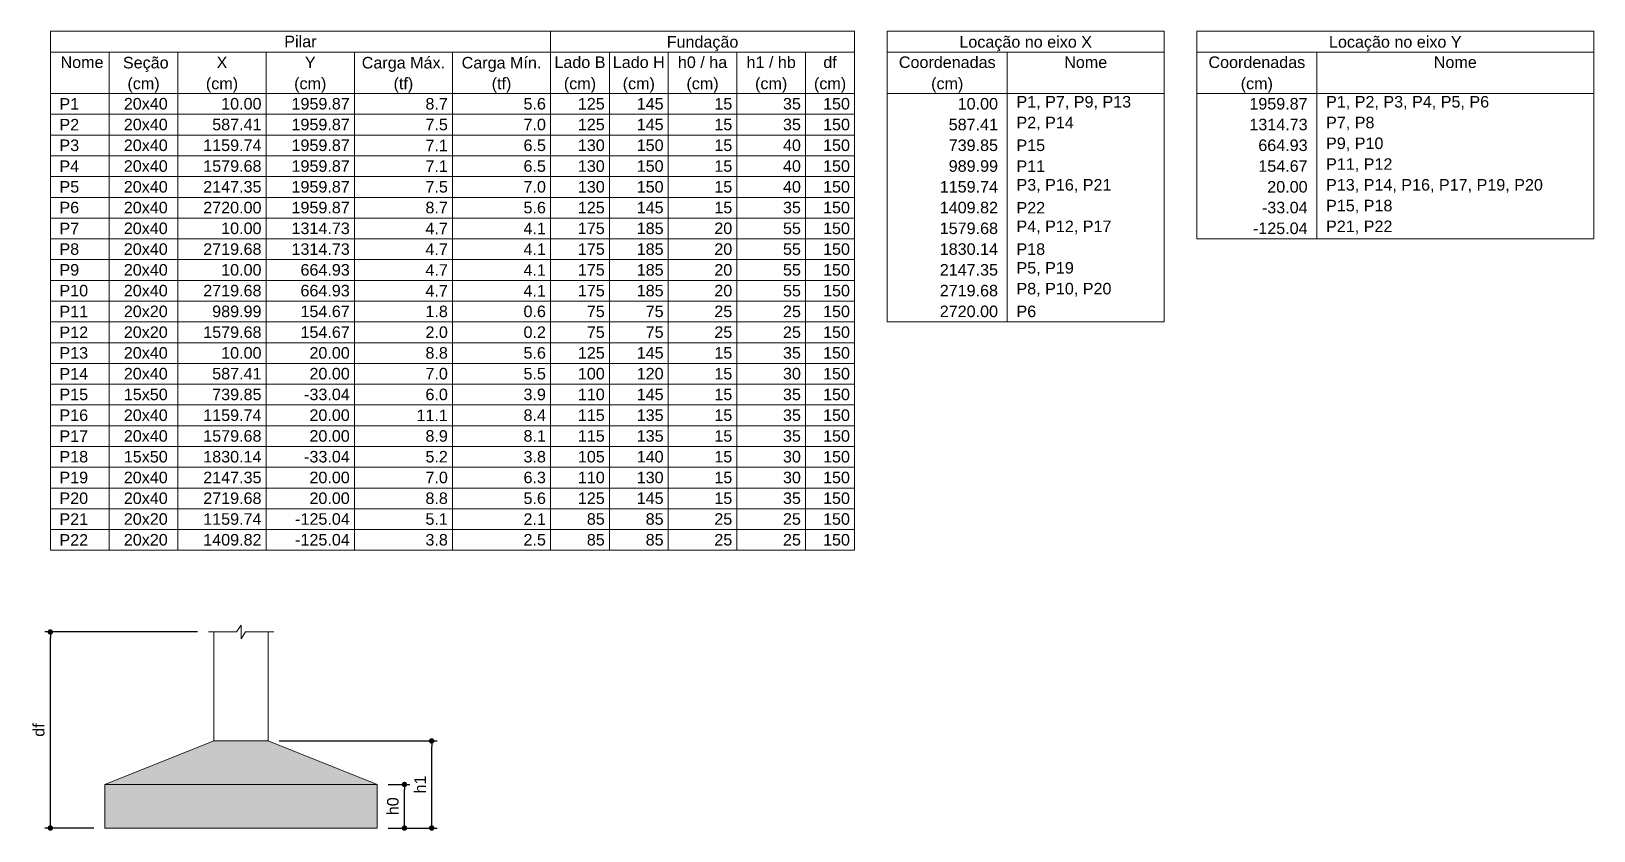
# Model space of a CAD drawing. Header units: millimetres. Extents: x 180 to 11148, y -1598 to 1045.
# Drawn here: x 386.53 to 415.22, y 33.27 to 47.95 of the extents above; entities that cross this region are included whole.
import ezdxf

# ---------------------------------------------------------------- set-up
doc = ezdxf.new("R2010")
doc.units = ezdxf.units.MM
doc.header["$MEASUREMENT"] = 0
for name, color, linetype, lineweight in [('LC-Cotas', 7, 'Continuous', 5), ('LC-Hachuras das sapatas', 43, 'Continuous', 5), ('LC-Seção das fundações', 7, 'Continuous', 5), ('LC-Tabelas', 1, 'Continuous', 20), ('LC-Textos das tabelas', 5, 'Continuous', 5)]:
    doc.layers.add(name, color=color, linetype=linetype, lineweight=lineweight)
doc.styles.add('Arial', font='arial.ttf')
doc.dimstyles.new('UM_1.000000', dxfattribs={"dimtxt": 0.18, "dimasz": 0.1, "dimexe": 0.1, "dimexo": 0.2, "dimgap": 0, "dimtad": 1, "dimtih": 1, "dimtoh": 1, "dimdec": 1, "dimzin": 0, "dimdsep": 46, "dimtxsty": 'Standard', "dimcen": 0.09, "dimdle": 0.1, "dimadec": 1, "dimazin": 2, "dimtfac": 1, "dimtdec": 4, "dimtofl": 0, "dimtmove": 0, "dimatfit": 3, "dimfxl": 1, "dimtolj": 1, "dimarcsym": 0})

msp = doc.modelspace()

# ---------------------------------------------------------------- texts
at = {"layer": 'LC-Textos das tabelas', "linetype": 'Continuous', "char_height": 0.2118, "line_spacing_factor": 0.798, "style": 'Arial'}
for s, insert, width, attachment_point in [('Pilar', (391.4758, 47.6558), 1.186844, 8), ('Fundação', (398.8568, 47.5858), 2.638751, 8), ('Locação no eixo X', (404.7888, 47.5858), 4.922862, 8), ('Locação no eixo Y', (411.5738, 47.5858), 4.928705, 8), (' Nome ', (387.4252, 47.2745), 1.912219, 8), (' Seção ', (388.5958, 47.2048), 2.011871, 8), ('X', (390.0356, 47.2745), 0.395711, 8), ('Y', (391.6559, 47.2745), 0.395711, 8), ('Carga Máx.', (393.3658, 47.2048), 3.066328, 8), ('Carga Mín.', (395.1668, 47.2048), 2.934521, 8), ('Lado B', (396.6067, 47.2745), 1.880353, 8), ('Lado H', (397.6869, 47.2745), 1.913088, 8), ('h0 / ha', (398.8571, 47.2745), 1.814305, 8), ('h1 / hb', (400.1173, 47.2745), 1.814305, 8), ('df', (401.1975, 47.2745), 0.494784, 8), ('Coordenadas', (403.3489, 47.2745), 3.596465, 8), ('Nome', (405.8905, 47.2745), 1.598104, 8), ('Coordenadas', (409.0321, 47.2745), 3.596465, 8), ('Nome', (412.6751, 47.2745), 1.598104, 8), ('(cm)', (388.5958, 46.8238), 1.185975, 8), ('(cm)', (390.0358, 46.8238), 1.185975, 8), ('(cm)', (391.6558, 46.8238), 1.185975, 8), ('(tf)', (393.3658, 46.8238), 0.724795, 8), ('(tf)', (395.1668, 46.8238), 0.724795, 8), ('(cm)', (396.6068, 46.8238), 1.185975, 8), ('(cm)', (397.6868, 46.8238), 1.185975, 8), ('(cm)', (398.8568, 46.8238), 1.185975, 8), ('(cm)', (400.1168, 46.8238), 1.185975, 8), ('(cm)', (401.1978, 46.8238), 1.185975, 8), ('(cm)', (403.3488, 46.8238), 1.197848, 8), ('(cm)', (409.0318, 46.8238), 1.197848, 8), ('P1, P7, P9, P13', (404.6197, 46.512), 4.265507, 7), ('P1, P2, P3, P4, P5, P6', (410.3029, 46.512), 6.0652, 7), (' P1 ', (386.9698, 46.512), 1.055327, 7), (' 20x40 ', (388.5954, 46.512), 1.946112, 8), (' 10.00 ', (390.761, 46.512), 1.814305, 9), (' 1959.87 ', (392.3813, 46.512), 2.47421, 9), (' 8.7 ', (394.1816, 46.512), 1.154399, 9), (' 5.6 ', (395.9819, 46.512), 1.154399, 9), (' 125 ', (397.0621, 46.512), 1.319521, 9), (' 145 ', (398.1422, 46.512), 1.319521, 9), (' 15 ', (399.4025, 46.512), 0.989568, 9), (' 35 ', (400.6627, 46.512), 0.989568, 9), (' 150 ', (401.5628, 46.512), 1.319521, 9), ('10.00', (404.2808, 46.512), 1.498771, 9), ('1959.87', (409.964, 46.512), 2.164891, 9), (' P2 ', (386.9698, 46.1308), 1.055327, 7), (' 20x40 ', (388.5954, 46.1308), 1.946112, 8), (' 587.41 ', (390.761, 46.1308), 2.144257, 9), (' 1959.87 ', (392.3813, 46.1308), 2.47421, 9), (' 7.5 ', (394.1816, 46.1308), 1.154399, 9), (' 7.0 ', (395.9819, 46.1308), 1.154399, 9), (' 125 ', (397.0621, 46.1308), 1.319521, 9), (' 145 ', (398.1422, 46.1308), 1.319521, 9), (' 15 ', (399.4025, 46.1308), 0.989568, 9), (' 35 ', (400.6627, 46.1308), 0.989568, 9), (' 150 ', (401.5628, 46.1308), 1.319521, 9), ('587.41', (404.2808, 46.1308), 1.831831, 9), ('P2, P14', (404.6197, 46.1308), 2.132753, 7), ('1314.73', (409.964, 46.1308), 2.164891, 9), ('P7, P8', (410.3029, 46.1308), 1.799693, 7), (' P3 ', (386.9698, 45.7496), 1.055327, 7), (' 20x40 ', (388.5954, 45.7496), 1.946112, 8), (' 1159.74 ', (390.761, 45.7496), 2.47421, 9), (' 1959.87 ', (392.3813, 45.7496), 2.47421, 9), (' 7.1 ', (394.1816, 45.7496), 1.154399, 9), (' 6.5 ', (395.9819, 45.7496), 1.154399, 9), (' 130 ', (397.0621, 45.7496), 1.319521, 9), (' 150 ', (398.1422, 45.7496), 1.319521, 9), (' 15 ', (399.4025, 45.7496), 0.989568, 9), (' 40 ', (400.6627, 45.7496), 0.989568, 9), (' 150 ', (401.5628, 45.7496), 1.319521, 9), ('739.85', (404.2808, 45.7496), 1.831831, 9), ('P15', (404.6197, 45.7496), 1.066377, 7), ('664.93', (409.964, 45.7496), 1.831831, 9), ('P9, P10', (410.3029, 45.7496), 2.132753, 7), ('P11, P12', (410.3029, 45.3683), 2.465814, 7), (' P4 ', (386.9698, 45.3683), 1.055327, 7), (' 20x40 ', (388.5954, 45.3683), 1.946112, 8), (' 1579.68 ', (390.761, 45.3683), 2.47421, 9), (' 1959.87 ', (392.3813, 45.3683), 2.47421, 9), (' 7.1 ', (394.1816, 45.3683), 1.154399, 9), (' 6.5 ', (395.9819, 45.3683), 1.154399, 9), (' 130 ', (397.0621, 45.3683), 1.319521, 9), (' 150 ', (398.1422, 45.3683), 1.319521, 9), (' 15 ', (399.4025, 45.3683), 0.989568, 9), (' 40 ', (400.6627, 45.3683), 0.989568, 9), (' 150 ', (401.5628, 45.3683), 1.319521, 9), ('989.99', (404.2808, 45.3683), 1.831831, 9), ('P11', (404.6197, 45.3683), 1.066377, 7), ('154.67', (409.964, 45.3683), 1.831831, 9), (' P5 ', (386.9698, 44.9871), 1.055327, 7), (' 20x40 ', (388.5954, 44.9871), 1.946112, 8), (' 2147.35 ', (390.761, 44.9871), 2.47421, 9), (' 1959.87 ', (392.3813, 44.9871), 2.47421, 9), (' 7.5 ', (394.1816, 44.9871), 1.154399, 9), (' 7.0 ', (395.9819, 44.9871), 1.154399, 9), (' 130 ', (397.0621, 44.9871), 1.319521, 9), (' 150 ', (398.1422, 44.9871), 1.319521, 9), (' 15 ', (399.4025, 44.9871), 0.989568, 9), (' 40 ', (400.6627, 44.9871), 0.989568, 9), (' 150 ', (401.5628, 44.9871), 1.319521, 9), ('1159.74', (404.2808, 44.9871), 2.164891, 9), ('P3, P16, P21', (404.6197, 44.9871), 3.53219, 7), ('20.00', (409.964, 44.9871), 1.498771, 9), ('P13, P14, P16, P17, P19, P20', (410.3029, 44.9871), 8.063561, 7), (' P6 ', (386.9698, 44.6058), 1.055327, 7), (' 20x40 ', (388.5954, 44.6058), 1.946112, 8), (' 2720.00 ', (390.761, 44.6058), 2.47421, 9), (' 1959.87 ', (392.3813, 44.6058), 2.47421, 9), (' 8.7 ', (394.1816, 44.6058), 1.154399, 9), (' 5.6 ', (395.9819, 44.6058), 1.154399, 9), (' 125 ', (397.0621, 44.6058), 1.319521, 9), (' 145 ', (398.1422, 44.6058), 1.319521, 9), (' 15 ', (399.4025, 44.6058), 0.989568, 9), (' 35 ', (400.6627, 44.6058), 0.989568, 9), (' 150 ', (401.5628, 44.6058), 1.319521, 9), ('1409.82', (404.2808, 44.6058), 2.164891, 9), ('P22', (404.6197, 44.6058), 1.066377, 7), ('-33.04', (409.964, 44.6058), 1.697438, 9), ('P15, P18', (410.3029, 44.6058), 2.465814, 7), ('P4, P12, P17', (404.6197, 44.2246), 3.53219, 7), ('P21, P22', (410.3029, 44.2246), 2.465814, 7), (' P7 ', (386.9698, 44.2246), 1.055327, 7), (' 20x40 ', (388.5954, 44.2246), 1.946112, 8), (' 10.00 ', (390.761, 44.2246), 1.814305, 9), (' 1314.73 ', (392.3813, 44.2246), 2.47421, 9), (' 4.7 ', (394.1816, 44.2246), 1.154399, 9), (' 4.1 ', (395.9819, 44.2246), 1.154399, 9), (' 175 ', (397.0621, 44.2246), 1.319521, 9), (' 185 ', (398.1422, 44.2246), 1.319521, 9), (' 20 ', (399.4025, 44.2246), 0.989568, 9), (' 55 ', (400.6627, 44.2246), 0.989568, 9), (' 150 ', (401.5628, 44.2246), 1.319521, 9), ('1579.68', (404.2808, 44.2246), 2.164891, 9), ('-125.04', (409.964, 44.2246), 2.030498, 9), (' P8 ', (386.9698, 43.8434), 1.055327, 7), (' 20x40 ', (388.5954, 43.8434), 1.946112, 8), (' 2719.68 ', (390.761, 43.8434), 2.47421, 9), (' 1314.73 ', (392.3813, 43.8434), 2.47421, 9), (' 4.7 ', (394.1816, 43.8434), 1.154399, 9), (' 4.1 ', (395.9819, 43.8434), 1.154399, 9), (' 175 ', (397.0621, 43.8434), 1.319521, 9), (' 185 ', (398.1422, 43.8434), 1.319521, 9), (' 20 ', (399.4025, 43.8434), 0.989568, 9), (' 55 ', (400.6627, 43.8434), 0.989568, 9), (' 150 ', (401.5628, 43.8434), 1.319521, 9), ('1830.14', (404.2808, 43.8434), 2.164891, 9), ('P18', (404.6197, 43.8434), 1.066377, 7), (' P9 ', (386.9698, 43.4621), 1.055327, 7), (' 20x40 ', (388.5954, 43.4621), 1.946112, 8), (' 10.00 ', (390.761, 43.4621), 1.814305, 9), (' 664.93 ', (392.3813, 43.4621), 2.144257, 9), (' 4.7 ', (394.1816, 43.4621), 1.154399, 9), (' 4.1 ', (395.9819, 43.4621), 1.154399, 9), (' 175 ', (397.0621, 43.4621), 1.319521, 9), (' 185 ', (398.1422, 43.4621), 1.319521, 9), (' 20 ', (399.4025, 43.4621), 0.989568, 9), (' 55 ', (400.6627, 43.4621), 0.989568, 9), (' 150 ', (401.5628, 43.4621), 1.319521, 9), ('2147.35', (404.2808, 43.4621), 2.164891, 9), ('P5, P19', (404.6197, 43.4621), 2.132753, 7), ('P8, P10, P20', (404.6197, 43.0809), 3.53219, 7), (' P10 ', (386.9698, 43.0809), 1.385279, 7), (' 20x40 ', (388.5954, 43.0809), 1.946112, 8), (' 2719.68 ', (390.761, 43.0809), 2.47421, 9), (' 664.93 ', (392.3813, 43.0809), 2.144257, 9), (' 4.7 ', (394.1816, 43.0809), 1.154399, 9), (' 4.1 ', (395.9819, 43.0809), 1.154399, 9), (' 175 ', (397.0621, 43.0809), 1.319521, 9), (' 185 ', (398.1422, 43.0809), 1.319521, 9), (' 20 ', (399.4025, 43.0809), 0.989568, 9), (' 55 ', (400.6627, 43.0809), 0.989568, 9), (' 150 ', (401.5628, 43.0809), 1.319521, 9), ('2719.68', (404.2808, 43.0809), 2.164891, 9), (' P11 ', (386.9698, 42.6996), 1.385279, 7), (' 20x20 ', (388.5954, 42.6996), 1.946112, 8), (' 989.99 ', (390.761, 42.6996), 2.144257, 9), (' 154.67 ', (392.3813, 42.6996), 2.144257, 9), (' 1.8 ', (394.1816, 42.6996), 1.154399, 9), (' 0.6 ', (395.9819, 42.6996), 1.154399, 9), (' 75 ', (397.0621, 42.6996), 0.989568, 9), (' 75 ', (398.1422, 42.6996), 0.989568, 9), (' 25 ', (399.4025, 42.6996), 0.989568, 9), (' 25 ', (400.6627, 42.6996), 0.989568, 9), (' 150 ', (401.5628, 42.6996), 1.319521, 9), ('2720.00', (404.2808, 42.6996), 2.164891, 9), ('P6', (404.6197, 42.6996), 0.733317, 7), (' P12 ', (386.9698, 42.3184), 1.385279, 7), (' 20x20 ', (388.5954, 42.3184), 1.946112, 8), (' 1579.68 ', (390.761, 42.3184), 2.47421, 9), (' 154.67 ', (392.3813, 42.3184), 2.144257, 9), (' 2.0 ', (394.1816, 42.3184), 1.154399, 9), (' 0.2 ', (395.9819, 42.3184), 1.154399, 9), (' 75 ', (397.0621, 42.3184), 0.989568, 9), (' 75 ', (398.1422, 42.3184), 0.989568, 9), (' 25 ', (399.4025, 42.3184), 0.989568, 9), (' 25 ', (400.6627, 42.3184), 0.989568, 9), (' 150 ', (401.5628, 42.3184), 1.319521, 9), (' P13 ', (386.9698, 41.9372), 1.385279, 7), (' 20x40 ', (388.5954, 41.9372), 1.946112, 8), (' 10.00 ', (390.761, 41.9372), 1.814305, 9), (' 20.00 ', (392.3813, 41.9372), 1.814305, 9), (' 8.8 ', (394.1816, 41.9372), 1.154399, 9), (' 5.6 ', (395.9819, 41.9372), 1.154399, 9), (' 125 ', (397.0621, 41.9372), 1.319521, 9), (' 145 ', (398.1422, 41.9372), 1.319521, 9), (' 15 ', (399.4025, 41.9372), 0.989568, 9), (' 35 ', (400.6627, 41.9372), 0.989568, 9), (' 150 ', (401.5628, 41.9372), 1.319521, 9), (' P14 ', (386.9698, 41.5559), 1.385279, 7), (' 20x40 ', (388.5954, 41.5559), 1.946112, 8), (' 587.41 ', (390.761, 41.5559), 2.144257, 9), (' 20.00 ', (392.3813, 41.5559), 1.814305, 9), (' 7.0 ', (394.1816, 41.5559), 1.154399, 9), (' 5.5 ', (395.9819, 41.5559), 1.154399, 9), (' 100 ', (397.0621, 41.5559), 1.319521, 9), (' 120 ', (398.1422, 41.5559), 1.319521, 9), (' 15 ', (399.4025, 41.5559), 0.989568, 9), (' 30 ', (400.6627, 41.5559), 0.989568, 9), (' 150 ', (401.5628, 41.5559), 1.319521, 9), (' P15 ', (386.9698, 41.1747), 1.385279, 7), (' 15x50 ', (388.5954, 41.1747), 1.946112, 8), (' 739.85 ', (390.761, 41.1747), 2.144257, 9), (' -33.04 ', (392.3813, 41.1747), 2.011871, 9), (' 6.0 ', (394.1816, 41.1747), 1.154399, 9), (' 3.9 ', (395.9819, 41.1747), 1.154399, 9), (' 110 ', (397.0621, 41.1747), 1.319521, 9), (' 145 ', (398.1422, 41.1747), 1.319521, 9), (' 15 ', (399.4025, 41.1747), 0.989568, 9), (' 35 ', (400.6627, 41.1747), 0.989568, 9), (' 150 ', (401.5628, 41.1747), 1.319521, 9), (' P16 ', (386.9698, 40.7934), 1.385279, 7), (' 20x40 ', (388.5954, 40.7934), 1.946112, 8), (' 1159.74 ', (390.761, 40.7934), 2.47421, 9), (' 20.00 ', (392.3813, 40.7934), 1.814305, 9), (' 11.1 ', (394.1816, 40.7934), 1.484352, 9), (' 8.4 ', (395.9819, 40.7934), 1.154399, 9), (' 115 ', (397.0621, 40.7934), 1.319521, 9), (' 135 ', (398.1422, 40.7934), 1.319521, 9), (' 15 ', (399.4025, 40.7934), 0.989568, 9), (' 35 ', (400.6627, 40.7934), 0.989568, 9), (' 150 ', (401.5628, 40.7934), 1.319521, 9), (' P17 ', (386.9698, 40.4122), 1.385279, 7), (' 20x40 ', (388.5954, 40.4122), 1.946112, 8), (' 1579.68 ', (390.761, 40.4122), 2.47421, 9), (' 20.00 ', (392.3813, 40.4122), 1.814305, 9), (' 8.9 ', (394.1816, 40.4122), 1.154399, 9), (' 8.1 ', (395.9819, 40.4122), 1.154399, 9), (' 115 ', (397.0621, 40.4122), 1.319521, 9), (' 135 ', (398.1422, 40.4122), 1.319521, 9), (' 15 ', (399.4025, 40.4122), 0.989568, 9), (' 35 ', (400.6627, 40.4122), 0.989568, 9), (' 150 ', (401.5628, 40.4122), 1.319521, 9), (' P18 ', (386.9698, 40.031), 1.385279, 7), (' 15x50 ', (388.5954, 40.031), 1.946112, 8), (' 1830.14 ', (390.761, 40.031), 2.47421, 9), (' -33.04 ', (392.3813, 40.031), 2.011871, 9), (' 5.2 ', (394.1816, 40.031), 1.154399, 9), (' 3.8 ', (395.9819, 40.031), 1.154399, 9), (' 105 ', (397.0621, 40.031), 1.319521, 9), (' 140 ', (398.1422, 40.031), 1.319521, 9), (' 15 ', (399.4025, 40.031), 0.989568, 9), (' 30 ', (400.6627, 40.031), 0.989568, 9), (' 150 ', (401.5628, 40.031), 1.319521, 9), (' P19 ', (386.9698, 39.6497), 1.385279, 7), (' 20x40 ', (388.5954, 39.6497), 1.946112, 8), (' 2147.35 ', (390.761, 39.6497), 2.47421, 9), (' 20.00 ', (392.3813, 39.6497), 1.814305, 9), (' 7.0 ', (394.1816, 39.6497), 1.154399, 9), (' 6.3 ', (395.9819, 39.6497), 1.154399, 9), (' 110 ', (397.0621, 39.6497), 1.319521, 9), (' 130 ', (398.1422, 39.6497), 1.319521, 9), (' 15 ', (399.4025, 39.6497), 0.989568, 9), (' 30 ', (400.6627, 39.6497), 0.989568, 9), (' 150 ', (401.5628, 39.6497), 1.319521, 9), (' P20 ', (386.9698, 39.2685), 1.385279, 7), (' 20x40 ', (388.5954, 39.2685), 1.946112, 8), (' 2719.68 ', (390.761, 39.2685), 2.47421, 9), (' 20.00 ', (392.3813, 39.2685), 1.814305, 9), (' 8.8 ', (394.1816, 39.2685), 1.154399, 9), (' 5.6 ', (395.9819, 39.2685), 1.154399, 9), (' 125 ', (397.0621, 39.2685), 1.319521, 9), (' 145 ', (398.1422, 39.2685), 1.319521, 9), (' 15 ', (399.4025, 39.2685), 0.989568, 9), (' 35 ', (400.6627, 39.2685), 0.989568, 9), (' 150 ', (401.5628, 39.2685), 1.319521, 9), (' P21 ', (386.9698, 38.8872), 1.385279, 7), (' 20x20 ', (388.5954, 38.8872), 1.946112, 8), (' 1159.74 ', (390.761, 38.8872), 2.47421, 9), (' -125.04 ', (392.3813, 38.8872), 2.341823, 9), (' 5.1 ', (394.1816, 38.8872), 1.154399, 9), (' 2.1 ', (395.9819, 38.8872), 1.154399, 9), (' 85 ', (397.0621, 38.8872), 0.989568, 9), (' 85 ', (398.1422, 38.8872), 0.989568, 9), (' 25 ', (399.4025, 38.8872), 0.989568, 9), (' 25 ', (400.6627, 38.8872), 0.989568, 9), (' 150 ', (401.5628, 38.8872), 1.319521, 9), (' 20x20 ', (388.5954, 38.506), 1.946112, 8), (' 1409.82 ', (390.761, 38.506), 2.47421, 9), (' -125.04 ', (392.3813, 38.506), 2.341823, 9), (' 3.8 ', (394.1816, 38.506), 1.154399, 9), (' 2.5 ', (395.9819, 38.506), 1.154399, 9), (' 85 ', (397.0621, 38.506), 0.989568, 9), (' 85 ', (398.1422, 38.506), 0.989568, 9), (' 25 ', (399.4025, 38.506), 0.989568, 9), (' 25 ', (400.6627, 38.506), 0.989568, 9), (' 150 ', (401.5628, 38.506), 1.319521, 9), (' P22 ', (386.9698, 38.506), 1.385279, 7)]:
    msp.add_mtext(s, dxfattribs=dict(at, insert=insert, width=width, attachment_point=attachment_point))

# ---------------------------------------------------------------- blocks, each defined once
blk = doc.blocks.new('_Dot')
at = {"color": 0, "linetype": 'ByBlock', "lineweight": -2}
blk.add_line((-0.5, 0), (-1, 0), dxfattribs=at)
at = {"color": 0, "linetype": 'ByBlock', "const_width": 0.5}
blk.add_lwpolyline([(-0.25, 0, 1), (0.25, 0, 1)], format="xyb", close=True, dxfattribs=at)
blk = doc.blocks.new('*D23')
at = {"layer": 'Defpoints', "color": 0, "transparency": 16777216}
for p in [(386.885, 36.921), (389.785, 36.921), (387.885, 33.321)]:
    blk.add_point(p, dxfattribs=at)
at = {"layer": 'LC-Cotas', "color": 0, "lineweight": -2, "transparency": 16777216}
for p, q in [((389.585, 36.921), (386.785, 36.921)), ((386.885, 33.421), (386.885, 36.821)), ((387.685, 33.321), (386.785, 33.321))]:
    blk.add_line(p, q, dxfattribs=at)
at = {"layer": 'LC-Cotas', "color": 0, "lineweight": -2, "transparency": 16777216, "xscale": 0.1000000014901161, "yscale": 0.1000000014901161, "zscale": 0.1000000014901161}
for p, rotation in [((386.885, 36.921), 90), ((386.885, 33.321), 270)]:
    blk.add_blockref('_Dot', p, dxfattribs=dict(at, rotation=rotation))
at = {"layer": 'LC-Cotas', "transparency": 16777216, "insert": (386.673, 35.121), "char_height": 0.2118, "attachment_point": 5, "rotation": 90, "style": 'Arial'}
blk.add_mtext('\\A1;df', dxfattribs=at)
blk = doc.blocks.new('*D24')
at = {"layer": 'Defpoints', "color": 0, "transparency": 16777216}
for p in [(392.885, 34.121), (393.385, 34.121), (392.885, 33.321)]:
    blk.add_point(p, dxfattribs=at)
at = {"layer": 'LC-Cotas', "color": 0, "lineweight": -2, "transparency": 16777216}
for p, q in [((393.085, 34.121), (393.485, 34.121)), ((393.385, 33.421), (393.385, 34.021)), ((393.085, 33.321), (393.485, 33.321))]:
    blk.add_line(p, q, dxfattribs=at)
at = {"layer": 'LC-Cotas', "color": 0, "lineweight": -2, "transparency": 16777216, "xscale": 0.1000000014901161, "yscale": 0.1000000014901161, "zscale": 0.1000000014901161}
for p, rotation in [((393.385, 34.121), 90), ((393.385, 33.321), 270)]:
    blk.add_blockref('_Dot', p, dxfattribs=dict(at, rotation=rotation))
at = {"layer": 'LC-Cotas', "transparency": 16777216, "insert": (393.173, 33.721), "char_height": 0.2118, "attachment_point": 5, "rotation": 90, "style": 'Arial'}
blk.add_mtext('\\A1;h0', dxfattribs=at)
blk = doc.blocks.new('*D25')
at = {"layer": 'Defpoints', "color": 0, "transparency": 16777216}
for p in [(390.885, 34.921), (393.885, 34.921), (392.885, 33.321)]:
    blk.add_point(p, dxfattribs=at)
at = {"layer": 'LC-Cotas', "color": 0, "lineweight": -2, "transparency": 16777216}
for p, q in [((391.085, 34.921), (393.985, 34.921)), ((393.885, 33.421), (393.885, 34.821)), ((393.085, 33.321), (393.985, 33.321))]:
    blk.add_line(p, q, dxfattribs=at)
at = {"layer": 'LC-Cotas', "color": 0, "lineweight": -2, "transparency": 16777216, "xscale": 0.1000000014901161, "yscale": 0.1000000014901161, "zscale": 0.1000000014901161}
for p, rotation in [((393.885, 34.921), 90), ((393.885, 33.321), 270)]:
    blk.add_blockref('_Dot', p, dxfattribs=dict(at, rotation=rotation))
at = {"layer": 'LC-Cotas', "transparency": 16777216, "insert": (393.673, 34.121), "char_height": 0.2118, "attachment_point": 5, "rotation": 90, "style": 'Arial'}
blk.add_mtext('\\A1;h1', dxfattribs=at)

# ---------------------------------------------------------------- dimensions: what is measured, and where the dimension line sits
at = {"layer": 'LC-Cotas'}
for base, p1, p2, text, picture, middle in [((386.8851, 36.9213), (387.8851, 33.3213), (389.7851, 36.9213), 'df', '*D23', (386.6733, 35.1213)), ((393.8851, 34.9213), (392.8851, 33.3213), (390.8851, 34.9213), 'h1', '*D25', (393.6733, 34.1213)), ((393.3851, 34.1213), (392.8851, 33.3213), (392.8851, 34.1213), 'h0', '*D24', (393.1733, 33.7213))]:
    dim = msp.add_linear_dim(base=base, p1=p1, p2=p2, angle=90, text=text, dimstyle='UM_1.000000', override={"dimtxt": 0.2118, "dimasz": 0.1, "dimexe": 0.1, "dimexo": 0.2, "dimtad": 1, "dimtih": 0, "dimtoh": 0, "dimdec": 1, "dimlfac": 1, "dimzin": 8, "dimtxsty": 'Arial', "dimblk": 'Dot', "dimblk1": 'Dot', "dimblk2": 'Dot', "dimsah": 1, "dimdle": 0.1, "dimse1": 0, "dimse2": 0, "dimclrt": 256, "dimadec": 1, "dimazin": 3, "dimtmove": 2, "dimldrblk": 'Dot'}, dxfattribs=at)
    dim.commit()
    dim.dimension.update_dxf_attribs({"geometry": picture, "text_midpoint": middle, "dimtype": 160, "text_rotation": 90})

# ---------------------------------------------------------------- hatches: boundary and pattern name
at = {"layer": 'LC-Hachuras das sapatas', "linetype": 'Continuous'}
msp.add_hatch(color=256, dxfattribs=at).paths.add_polyline_path([(387.8851, 33.3213), (392.8851, 33.3213), (392.8851, 34.1213), (390.8851, 34.9213), (389.8851, 34.9213), (387.8851, 34.1213), (387.8851, 33.3213)])

# ---------------------------------------------------------------- linework, layer by layer
at = {"layer": 'LC-Seção das fundações'}
for p, q in [((389.8851, 36.9213), (389.8851, 34.9213)), ((390.8851, 36.9213), (390.8851, 34.9213)), ((387.8851, 34.1213), (392.8851, 34.1213))]:
    msp.add_line(p, q, dxfattribs=at)
msp.add_lwpolyline([(389.7851, 36.9213), (390.3011, 36.9213), (390.3851, 37.0473), (390.3851, 36.7953), (390.4691, 36.9213), (390.9851, 36.9213)], dxfattribs=at)
msp.add_lwpolyline([(387.8851, 33.3213), (392.8851, 33.3213), (392.8851, 34.1213), (390.8851, 34.9213), (389.8851, 34.9213), (387.8851, 34.1213), (387.8851, 33.3213)], close=True, dxfattribs=at)
at = {"layer": 'LC-Tabelas'}
for p, q in [((402.2475, 47.9523), (407.3307, 47.9523)), ((402.2475, 47.9523), (402.2475, 42.6149)), ((407.3307, 47.9523), (407.3307, 42.6149)), ((407.9307, 47.9523), (415.2167, 47.9523)), ((407.9307, 47.9523), (407.9307, 44.1399)), ((415.2167, 47.9523), (415.2167, 44.1399)), ((402.2475, 47.571), (407.3307, 47.571)), ((404.4503, 47.571), (404.4503, 42.6149)), ((407.9307, 47.571), (415.2167, 47.571)), ((410.1335, 47.571), (410.1335, 44.1399)), ((402.2475, 46.8086), (407.3307, 46.8086)), ((407.9307, 46.8086), (415.2167, 46.8086)), ((407.9307, 44.1399), (415.2167, 44.1399)), ((402.2475, 42.6149), (407.3307, 42.6149))]:
    msp.add_line(p, q, dxfattribs=at)
for points in [[(386.8851, 47.571), (386.8851, 47.9523), (396.0666, 47.9523), (396.0666, 47.571), (386.8851, 47.571)], [(396.0666, 47.571), (396.0666, 47.9523), (401.6475, 47.9523), (401.6475, 47.571), (396.0666, 47.571)], [(386.8851, 46.8086), (386.8851, 47.571), (387.9653, 47.571), (387.9653, 46.8086), (386.8851, 46.8086)], [(387.9653, 46.8086), (387.9653, 47.571), (389.2255, 47.571), (389.2255, 46.8086), (387.9653, 46.8086)], [(389.2255, 46.8086), (389.2255, 47.571), (390.8457, 47.571), (390.8457, 46.8086), (389.2255, 46.8086)], [(390.8457, 46.8086), (390.8457, 47.571), (392.466, 47.571), (392.466, 46.8086), (390.8457, 46.8086)], [(392.466, 46.8086), (392.466, 47.571), (394.2663, 47.571), (394.2663, 46.8086), (392.466, 46.8086)], [(394.2663, 46.8086), (394.2663, 47.571), (396.0666, 47.571), (396.0666, 46.8086), (394.2663, 46.8086)], [(396.0666, 46.8086), (396.0666, 47.571), (397.1468, 47.571), (397.1468, 46.8086), (396.0666, 46.8086)], [(397.1468, 46.8086), (397.1468, 47.571), (398.227, 47.571), (398.227, 46.8086), (397.1468, 46.8086)], [(398.227, 46.8086), (398.227, 47.571), (399.4872, 47.571), (399.4872, 46.8086), (398.227, 46.8086)], [(399.4872, 46.8086), (399.4872, 47.571), (400.7474, 47.571), (400.7474, 46.8086), (399.4872, 46.8086)], [(400.7474, 46.8086), (400.7474, 47.571), (401.6475, 47.571), (401.6475, 46.8086), (400.7474, 46.8086)], [(386.8851, 46.4273), (386.8851, 46.8086), (387.9653, 46.8086), (387.9653, 46.4273), (386.8851, 46.4273)], [(387.9653, 46.4273), (387.9653, 46.8086), (389.2255, 46.8086), (389.2255, 46.4273), (387.9653, 46.4273)], [(389.2255, 46.4273), (389.2255, 46.8086), (390.8457, 46.8086), (390.8457, 46.4273), (389.2255, 46.4273)], [(390.8457, 46.4273), (390.8457, 46.8086), (392.466, 46.8086), (392.466, 46.4273), (390.8457, 46.4273)], [(392.466, 46.4273), (392.466, 46.8086), (394.2663, 46.8086), (394.2663, 46.4273), (392.466, 46.4273)], [(394.2663, 46.4273), (394.2663, 46.8086), (396.0666, 46.8086), (396.0666, 46.4273), (394.2663, 46.4273)], [(396.0666, 46.4273), (396.0666, 46.8086), (397.1468, 46.8086), (397.1468, 46.4273), (396.0666, 46.4273)], [(397.1468, 46.4273), (397.1468, 46.8086), (398.227, 46.8086), (398.227, 46.4273), (397.1468, 46.4273)], [(398.227, 46.4273), (398.227, 46.8086), (399.4872, 46.8086), (399.4872, 46.4273), (398.227, 46.4273)], [(399.4872, 46.4273), (399.4872, 46.8086), (400.7474, 46.8086), (400.7474, 46.4273), (399.4872, 46.4273)], [(400.7474, 46.4273), (400.7474, 46.8086), (401.6475, 46.8086), (401.6475, 46.4273), (400.7474, 46.4273)], [(386.8851, 46.0461), (386.8851, 46.4273), (387.9653, 46.4273), (387.9653, 46.0461), (386.8851, 46.0461)], [(387.9653, 46.0461), (387.9653, 46.4273), (389.2255, 46.4273), (389.2255, 46.0461), (387.9653, 46.0461)], [(389.2255, 46.0461), (389.2255, 46.4273), (390.8457, 46.4273), (390.8457, 46.0461), (389.2255, 46.0461)], [(390.8457, 46.0461), (390.8457, 46.4273), (392.466, 46.4273), (392.466, 46.0461), (390.8457, 46.0461)], [(392.466, 46.0461), (392.466, 46.4273), (394.2663, 46.4273), (394.2663, 46.0461), (392.466, 46.0461)], [(394.2663, 46.0461), (394.2663, 46.4273), (396.0666, 46.4273), (396.0666, 46.0461), (394.2663, 46.0461)], [(396.0666, 46.0461), (396.0666, 46.4273), (397.1468, 46.4273), (397.1468, 46.0461), (396.0666, 46.0461)], [(397.1468, 46.0461), (397.1468, 46.4273), (398.227, 46.4273), (398.227, 46.0461), (397.1468, 46.0461)], [(398.227, 46.0461), (398.227, 46.4273), (399.4872, 46.4273), (399.4872, 46.0461), (398.227, 46.0461)], [(399.4872, 46.0461), (399.4872, 46.4273), (400.7474, 46.4273), (400.7474, 46.0461), (399.4872, 46.0461)], [(400.7474, 46.0461), (400.7474, 46.4273), (401.6475, 46.4273), (401.6475, 46.0461), (400.7474, 46.0461)], [(386.8851, 45.6648), (386.8851, 46.0461), (387.9653, 46.0461), (387.9653, 45.6648), (386.8851, 45.6648)], [(387.9653, 45.6648), (387.9653, 46.0461), (389.2255, 46.0461), (389.2255, 45.6648), (387.9653, 45.6648)], [(389.2255, 45.6648), (389.2255, 46.0461), (390.8457, 46.0461), (390.8457, 45.6648), (389.2255, 45.6648)], [(390.8457, 45.6648), (390.8457, 46.0461), (392.466, 46.0461), (392.466, 45.6648), (390.8457, 45.6648)], [(392.466, 45.6648), (392.466, 46.0461), (394.2663, 46.0461), (394.2663, 45.6648), (392.466, 45.6648)], [(394.2663, 45.6648), (394.2663, 46.0461), (396.0666, 46.0461), (396.0666, 45.6648), (394.2663, 45.6648)], [(396.0666, 45.6648), (396.0666, 46.0461), (397.1468, 46.0461), (397.1468, 45.6648), (396.0666, 45.6648)], [(397.1468, 45.6648), (397.1468, 46.0461), (398.227, 46.0461), (398.227, 45.6648), (397.1468, 45.6648)], [(398.227, 45.6648), (398.227, 46.0461), (399.4872, 46.0461), (399.4872, 45.6648), (398.227, 45.6648)], [(399.4872, 45.6648), (399.4872, 46.0461), (400.7474, 46.0461), (400.7474, 45.6648), (399.4872, 45.6648)], [(400.7474, 45.6648), (400.7474, 46.0461), (401.6475, 46.0461), (401.6475, 45.6648), (400.7474, 45.6648)], [(386.8851, 45.2836), (386.8851, 45.6648), (387.9653, 45.6648), (387.9653, 45.2836), (386.8851, 45.2836)], [(387.9653, 45.2836), (387.9653, 45.6648), (389.2255, 45.6648), (389.2255, 45.2836), (387.9653, 45.2836)], [(389.2255, 45.2836), (389.2255, 45.6648), (390.8457, 45.6648), (390.8457, 45.2836), (389.2255, 45.2836)], [(390.8457, 45.2836), (390.8457, 45.6648), (392.466, 45.6648), (392.466, 45.2836), (390.8457, 45.2836)], [(392.466, 45.2836), (392.466, 45.6648), (394.2663, 45.6648), (394.2663, 45.2836), (392.466, 45.2836)], [(394.2663, 45.2836), (394.2663, 45.6648), (396.0666, 45.6648), (396.0666, 45.2836), (394.2663, 45.2836)], [(396.0666, 45.2836), (396.0666, 45.6648), (397.1468, 45.6648), (397.1468, 45.2836), (396.0666, 45.2836)], [(397.1468, 45.2836), (397.1468, 45.6648), (398.227, 45.6648), (398.227, 45.2836), (397.1468, 45.2836)], [(398.227, 45.2836), (398.227, 45.6648), (399.4872, 45.6648), (399.4872, 45.2836), (398.227, 45.2836)], [(399.4872, 45.2836), (399.4872, 45.6648), (400.7474, 45.6648), (400.7474, 45.2836), (399.4872, 45.2836)], [(400.7474, 45.2836), (400.7474, 45.6648), (401.6475, 45.6648), (401.6475, 45.2836), (400.7474, 45.2836)], [(386.8851, 44.9024), (386.8851, 45.2836), (387.9653, 45.2836), (387.9653, 44.9024), (386.8851, 44.9024)], [(387.9653, 44.9024), (387.9653, 45.2836), (389.2255, 45.2836), (389.2255, 44.9024), (387.9653, 44.9024)], [(389.2255, 44.9024), (389.2255, 45.2836), (390.8457, 45.2836), (390.8457, 44.9024), (389.2255, 44.9024)], [(390.8457, 44.9024), (390.8457, 45.2836), (392.466, 45.2836), (392.466, 44.9024), (390.8457, 44.9024)], [(392.466, 44.9024), (392.466, 45.2836), (394.2663, 45.2836), (394.2663, 44.9024), (392.466, 44.9024)], [(394.2663, 44.9024), (394.2663, 45.2836), (396.0666, 45.2836), (396.0666, 44.9024), (394.2663, 44.9024)], [(396.0666, 44.9024), (396.0666, 45.2836), (397.1468, 45.2836), (397.1468, 44.9024), (396.0666, 44.9024)], [(397.1468, 44.9024), (397.1468, 45.2836), (398.227, 45.2836), (398.227, 44.9024), (397.1468, 44.9024)], [(398.227, 44.9024), (398.227, 45.2836), (399.4872, 45.2836), (399.4872, 44.9024), (398.227, 44.9024)], [(399.4872, 44.9024), (399.4872, 45.2836), (400.7474, 45.2836), (400.7474, 44.9024), (399.4872, 44.9024)], [(400.7474, 44.9024), (400.7474, 45.2836), (401.6475, 45.2836), (401.6475, 44.9024), (400.7474, 44.9024)], [(386.8851, 44.5211), (386.8851, 44.9024), (387.9653, 44.9024), (387.9653, 44.5211), (386.8851, 44.5211)], [(387.9653, 44.5211), (387.9653, 44.9024), (389.2255, 44.9024), (389.2255, 44.5211), (387.9653, 44.5211)], [(389.2255, 44.5211), (389.2255, 44.9024), (390.8457, 44.9024), (390.8457, 44.5211), (389.2255, 44.5211)], [(390.8457, 44.5211), (390.8457, 44.9024), (392.466, 44.9024), (392.466, 44.5211), (390.8457, 44.5211)], [(392.466, 44.5211), (392.466, 44.9024), (394.2663, 44.9024), (394.2663, 44.5211), (392.466, 44.5211)], [(394.2663, 44.5211), (394.2663, 44.9024), (396.0666, 44.9024), (396.0666, 44.5211), (394.2663, 44.5211)], [(396.0666, 44.5211), (396.0666, 44.9024), (397.1468, 44.9024), (397.1468, 44.5211), (396.0666, 44.5211)], [(397.1468, 44.5211), (397.1468, 44.9024), (398.227, 44.9024), (398.227, 44.5211), (397.1468, 44.5211)], [(398.227, 44.5211), (398.227, 44.9024), (399.4872, 44.9024), (399.4872, 44.5211), (398.227, 44.5211)], [(399.4872, 44.5211), (399.4872, 44.9024), (400.7474, 44.9024), (400.7474, 44.5211), (399.4872, 44.5211)], [(400.7474, 44.5211), (400.7474, 44.9024), (401.6475, 44.9024), (401.6475, 44.5211), (400.7474, 44.5211)], [(386.8851, 44.1399), (386.8851, 44.5211), (387.9653, 44.5211), (387.9653, 44.1399), (386.8851, 44.1399)], [(387.9653, 44.1399), (387.9653, 44.5211), (389.2255, 44.5211), (389.2255, 44.1399), (387.9653, 44.1399)], [(389.2255, 44.1399), (389.2255, 44.5211), (390.8457, 44.5211), (390.8457, 44.1399), (389.2255, 44.1399)], [(390.8457, 44.1399), (390.8457, 44.5211), (392.466, 44.5211), (392.466, 44.1399), (390.8457, 44.1399)], [(392.466, 44.1399), (392.466, 44.5211), (394.2663, 44.5211), (394.2663, 44.1399), (392.466, 44.1399)], [(394.2663, 44.1399), (394.2663, 44.5211), (396.0666, 44.5211), (396.0666, 44.1399), (394.2663, 44.1399)], [(396.0666, 44.1399), (396.0666, 44.5211), (397.1468, 44.5211), (397.1468, 44.1399), (396.0666, 44.1399)], [(397.1468, 44.1399), (397.1468, 44.5211), (398.227, 44.5211), (398.227, 44.1399), (397.1468, 44.1399)], [(398.227, 44.1399), (398.227, 44.5211), (399.4872, 44.5211), (399.4872, 44.1399), (398.227, 44.1399)], [(399.4872, 44.1399), (399.4872, 44.5211), (400.7474, 44.5211), (400.7474, 44.1399), (399.4872, 44.1399)], [(400.7474, 44.1399), (400.7474, 44.5211), (401.6475, 44.5211), (401.6475, 44.1399), (400.7474, 44.1399)], [(386.8851, 43.7586), (386.8851, 44.1399), (387.9653, 44.1399), (387.9653, 43.7586), (386.8851, 43.7586)], [(387.9653, 43.7586), (387.9653, 44.1399), (389.2255, 44.1399), (389.2255, 43.7586), (387.9653, 43.7586)], [(389.2255, 43.7586), (389.2255, 44.1399), (390.8457, 44.1399), (390.8457, 43.7586), (389.2255, 43.7586)], [(390.8457, 43.7586), (390.8457, 44.1399), (392.466, 44.1399), (392.466, 43.7586), (390.8457, 43.7586)], [(392.466, 43.7586), (392.466, 44.1399), (394.2663, 44.1399), (394.2663, 43.7586), (392.466, 43.7586)], [(394.2663, 43.7586), (394.2663, 44.1399), (396.0666, 44.1399), (396.0666, 43.7586), (394.2663, 43.7586)], [(396.0666, 43.7586), (396.0666, 44.1399), (397.1468, 44.1399), (397.1468, 43.7586), (396.0666, 43.7586)], [(397.1468, 43.7586), (397.1468, 44.1399), (398.227, 44.1399), (398.227, 43.7586), (397.1468, 43.7586)], [(398.227, 43.7586), (398.227, 44.1399), (399.4872, 44.1399), (399.4872, 43.7586), (398.227, 43.7586)], [(399.4872, 43.7586), (399.4872, 44.1399), (400.7474, 44.1399), (400.7474, 43.7586), (399.4872, 43.7586)], [(400.7474, 43.7586), (400.7474, 44.1399), (401.6475, 44.1399), (401.6475, 43.7586), (400.7474, 43.7586)], [(386.8851, 43.3774), (386.8851, 43.7586), (387.9653, 43.7586), (387.9653, 43.3774), (386.8851, 43.3774)], [(387.9653, 43.3774), (387.9653, 43.7586), (389.2255, 43.7586), (389.2255, 43.3774), (387.9653, 43.3774)], [(389.2255, 43.3774), (389.2255, 43.7586), (390.8457, 43.7586), (390.8457, 43.3774), (389.2255, 43.3774)], [(390.8457, 43.3774), (390.8457, 43.7586), (392.466, 43.7586), (392.466, 43.3774), (390.8457, 43.3774)], [(392.466, 43.3774), (392.466, 43.7586), (394.2663, 43.7586), (394.2663, 43.3774), (392.466, 43.3774)], [(394.2663, 43.3774), (394.2663, 43.7586), (396.0666, 43.7586), (396.0666, 43.3774), (394.2663, 43.3774)], [(396.0666, 43.3774), (396.0666, 43.7586), (397.1468, 43.7586), (397.1468, 43.3774), (396.0666, 43.3774)], [(397.1468, 43.3774), (397.1468, 43.7586), (398.227, 43.7586), (398.227, 43.3774), (397.1468, 43.3774)], [(398.227, 43.3774), (398.227, 43.7586), (399.4872, 43.7586), (399.4872, 43.3774), (398.227, 43.3774)], [(399.4872, 43.3774), (399.4872, 43.7586), (400.7474, 43.7586), (400.7474, 43.3774), (399.4872, 43.3774)], [(400.7474, 43.3774), (400.7474, 43.7586), (401.6475, 43.7586), (401.6475, 43.3774), (400.7474, 43.3774)], [(386.8851, 42.9962), (386.8851, 43.3774), (387.9653, 43.3774), (387.9653, 42.9962), (386.8851, 42.9962)], [(387.9653, 42.9962), (387.9653, 43.3774), (389.2255, 43.3774), (389.2255, 42.9962), (387.9653, 42.9962)], [(389.2255, 42.9962), (389.2255, 43.3774), (390.8457, 43.3774), (390.8457, 42.9962), (389.2255, 42.9962)], [(390.8457, 42.9962), (390.8457, 43.3774), (392.466, 43.3774), (392.466, 42.9962), (390.8457, 42.9962)], [(392.466, 42.9962), (392.466, 43.3774), (394.2663, 43.3774), (394.2663, 42.9962), (392.466, 42.9962)], [(394.2663, 42.9962), (394.2663, 43.3774), (396.0666, 43.3774), (396.0666, 42.9962), (394.2663, 42.9962)], [(396.0666, 42.9962), (396.0666, 43.3774), (397.1468, 43.3774), (397.1468, 42.9962), (396.0666, 42.9962)], [(397.1468, 42.9962), (397.1468, 43.3774), (398.227, 43.3774), (398.227, 42.9962), (397.1468, 42.9962)], [(398.227, 42.9962), (398.227, 43.3774), (399.4872, 43.3774), (399.4872, 42.9962), (398.227, 42.9962)], [(399.4872, 42.9962), (399.4872, 43.3774), (400.7474, 43.3774), (400.7474, 42.9962), (399.4872, 42.9962)], [(400.7474, 42.9962), (400.7474, 43.3774), (401.6475, 43.3774), (401.6475, 42.9962), (400.7474, 42.9962)], [(386.8851, 42.6149), (386.8851, 42.9962), (387.9653, 42.9962), (387.9653, 42.6149), (386.8851, 42.6149)], [(387.9653, 42.6149), (387.9653, 42.9962), (389.2255, 42.9962), (389.2255, 42.6149), (387.9653, 42.6149)], [(389.2255, 42.6149), (389.2255, 42.9962), (390.8457, 42.9962), (390.8457, 42.6149), (389.2255, 42.6149)], [(390.8457, 42.6149), (390.8457, 42.9962), (392.466, 42.9962), (392.466, 42.6149), (390.8457, 42.6149)], [(392.466, 42.6149), (392.466, 42.9962), (394.2663, 42.9962), (394.2663, 42.6149), (392.466, 42.6149)], [(394.2663, 42.6149), (394.2663, 42.9962), (396.0666, 42.9962), (396.0666, 42.6149), (394.2663, 42.6149)], [(396.0666, 42.6149), (396.0666, 42.9962), (397.1468, 42.9962), (397.1468, 42.6149), (396.0666, 42.6149)], [(397.1468, 42.6149), (397.1468, 42.9962), (398.227, 42.9962), (398.227, 42.6149), (397.1468, 42.6149)], [(398.227, 42.6149), (398.227, 42.9962), (399.4872, 42.9962), (399.4872, 42.6149), (398.227, 42.6149)], [(399.4872, 42.6149), (399.4872, 42.9962), (400.7474, 42.9962), (400.7474, 42.6149), (399.4872, 42.6149)], [(400.7474, 42.6149), (400.7474, 42.9962), (401.6475, 42.9962), (401.6475, 42.6149), (400.7474, 42.6149)], [(386.8851, 42.2337), (386.8851, 42.6149), (387.9653, 42.6149), (387.9653, 42.2337), (386.8851, 42.2337)], [(387.9653, 42.2337), (387.9653, 42.6149), (389.2255, 42.6149), (389.2255, 42.2337), (387.9653, 42.2337)], [(389.2255, 42.2337), (389.2255, 42.6149), (390.8457, 42.6149), (390.8457, 42.2337), (389.2255, 42.2337)], [(390.8457, 42.2337), (390.8457, 42.6149), (392.466, 42.6149), (392.466, 42.2337), (390.8457, 42.2337)], [(392.466, 42.2337), (392.466, 42.6149), (394.2663, 42.6149), (394.2663, 42.2337), (392.466, 42.2337)], [(394.2663, 42.2337), (394.2663, 42.6149), (396.0666, 42.6149), (396.0666, 42.2337), (394.2663, 42.2337)], [(396.0666, 42.2337), (396.0666, 42.6149), (397.1468, 42.6149), (397.1468, 42.2337), (396.0666, 42.2337)], [(397.1468, 42.2337), (397.1468, 42.6149), (398.227, 42.6149), (398.227, 42.2337), (397.1468, 42.2337)], [(398.227, 42.2337), (398.227, 42.6149), (399.4872, 42.6149), (399.4872, 42.2337), (398.227, 42.2337)], [(399.4872, 42.2337), (399.4872, 42.6149), (400.7474, 42.6149), (400.7474, 42.2337), (399.4872, 42.2337)], [(400.7474, 42.2337), (400.7474, 42.6149), (401.6475, 42.6149), (401.6475, 42.2337), (400.7474, 42.2337)], [(386.8851, 41.8524), (386.8851, 42.2337), (387.9653, 42.2337), (387.9653, 41.8524), (386.8851, 41.8524)], [(387.9653, 41.8524), (387.9653, 42.2337), (389.2255, 42.2337), (389.2255, 41.8524), (387.9653, 41.8524)], [(389.2255, 41.8524), (389.2255, 42.2337), (390.8457, 42.2337), (390.8457, 41.8524), (389.2255, 41.8524)], [(390.8457, 41.8524), (390.8457, 42.2337), (392.466, 42.2337), (392.466, 41.8524), (390.8457, 41.8524)], [(392.466, 41.8524), (392.466, 42.2337), (394.2663, 42.2337), (394.2663, 41.8524), (392.466, 41.8524)], [(394.2663, 41.8524), (394.2663, 42.2337), (396.0666, 42.2337), (396.0666, 41.8524), (394.2663, 41.8524)], [(396.0666, 41.8524), (396.0666, 42.2337), (397.1468, 42.2337), (397.1468, 41.8524), (396.0666, 41.8524)], [(397.1468, 41.8524), (397.1468, 42.2337), (398.227, 42.2337), (398.227, 41.8524), (397.1468, 41.8524)], [(398.227, 41.8524), (398.227, 42.2337), (399.4872, 42.2337), (399.4872, 41.8524), (398.227, 41.8524)], [(399.4872, 41.8524), (399.4872, 42.2337), (400.7474, 42.2337), (400.7474, 41.8524), (399.4872, 41.8524)], [(400.7474, 41.8524), (400.7474, 42.2337), (401.6475, 42.2337), (401.6475, 41.8524), (400.7474, 41.8524)], [(386.8851, 41.4712), (386.8851, 41.8524), (387.9653, 41.8524), (387.9653, 41.4712), (386.8851, 41.4712)], [(387.9653, 41.4712), (387.9653, 41.8524), (389.2255, 41.8524), (389.2255, 41.4712), (387.9653, 41.4712)], [(389.2255, 41.4712), (389.2255, 41.8524), (390.8457, 41.8524), (390.8457, 41.4712), (389.2255, 41.4712)], [(390.8457, 41.4712), (390.8457, 41.8524), (392.466, 41.8524), (392.466, 41.4712), (390.8457, 41.4712)], [(392.466, 41.4712), (392.466, 41.8524), (394.2663, 41.8524), (394.2663, 41.4712), (392.466, 41.4712)], [(394.2663, 41.4712), (394.2663, 41.8524), (396.0666, 41.8524), (396.0666, 41.4712), (394.2663, 41.4712)], [(396.0666, 41.4712), (396.0666, 41.8524), (397.1468, 41.8524), (397.1468, 41.4712), (396.0666, 41.4712)], [(397.1468, 41.4712), (397.1468, 41.8524), (398.227, 41.8524), (398.227, 41.4712), (397.1468, 41.4712)], [(398.227, 41.4712), (398.227, 41.8524), (399.4872, 41.8524), (399.4872, 41.4712), (398.227, 41.4712)], [(399.4872, 41.4712), (399.4872, 41.8524), (400.7474, 41.8524), (400.7474, 41.4712), (399.4872, 41.4712)], [(400.7474, 41.4712), (400.7474, 41.8524), (401.6475, 41.8524), (401.6475, 41.4712), (400.7474, 41.4712)], [(386.8851, 41.09), (386.8851, 41.4712), (387.9653, 41.4712), (387.9653, 41.09), (386.8851, 41.09)], [(387.9653, 41.09), (387.9653, 41.4712), (389.2255, 41.4712), (389.2255, 41.09), (387.9653, 41.09)], [(389.2255, 41.09), (389.2255, 41.4712), (390.8457, 41.4712), (390.8457, 41.09), (389.2255, 41.09)], [(390.8457, 41.09), (390.8457, 41.4712), (392.466, 41.4712), (392.466, 41.09), (390.8457, 41.09)], [(392.466, 41.09), (392.466, 41.4712), (394.2663, 41.4712), (394.2663, 41.09), (392.466, 41.09)], [(394.2663, 41.09), (394.2663, 41.4712), (396.0666, 41.4712), (396.0666, 41.09), (394.2663, 41.09)], [(396.0666, 41.09), (396.0666, 41.4712), (397.1468, 41.4712), (397.1468, 41.09), (396.0666, 41.09)], [(397.1468, 41.09), (397.1468, 41.4712), (398.227, 41.4712), (398.227, 41.09), (397.1468, 41.09)], [(398.227, 41.09), (398.227, 41.4712), (399.4872, 41.4712), (399.4872, 41.09), (398.227, 41.09)], [(399.4872, 41.09), (399.4872, 41.4712), (400.7474, 41.4712), (400.7474, 41.09), (399.4872, 41.09)], [(400.7474, 41.09), (400.7474, 41.4712), (401.6475, 41.4712), (401.6475, 41.09), (400.7474, 41.09)], [(386.8851, 40.7087), (386.8851, 41.09), (387.9653, 41.09), (387.9653, 40.7087), (386.8851, 40.7087)], [(387.9653, 40.7087), (387.9653, 41.09), (389.2255, 41.09), (389.2255, 40.7087), (387.9653, 40.7087)], [(389.2255, 40.7087), (389.2255, 41.09), (390.8457, 41.09), (390.8457, 40.7087), (389.2255, 40.7087)], [(390.8457, 40.7087), (390.8457, 41.09), (392.466, 41.09), (392.466, 40.7087), (390.8457, 40.7087)], [(392.466, 40.7087), (392.466, 41.09), (394.2663, 41.09), (394.2663, 40.7087), (392.466, 40.7087)], [(394.2663, 40.7087), (394.2663, 41.09), (396.0666, 41.09), (396.0666, 40.7087), (394.2663, 40.7087)], [(396.0666, 40.7087), (396.0666, 41.09), (397.1468, 41.09), (397.1468, 40.7087), (396.0666, 40.7087)], [(397.1468, 40.7087), (397.1468, 41.09), (398.227, 41.09), (398.227, 40.7087), (397.1468, 40.7087)], [(398.227, 40.7087), (398.227, 41.09), (399.4872, 41.09), (399.4872, 40.7087), (398.227, 40.7087)], [(399.4872, 40.7087), (399.4872, 41.09), (400.7474, 41.09), (400.7474, 40.7087), (399.4872, 40.7087)], [(400.7474, 40.7087), (400.7474, 41.09), (401.6475, 41.09), (401.6475, 40.7087), (400.7474, 40.7087)], [(386.8851, 40.3275), (386.8851, 40.7087), (387.9653, 40.7087), (387.9653, 40.3275), (386.8851, 40.3275)], [(387.9653, 40.3275), (387.9653, 40.7087), (389.2255, 40.7087), (389.2255, 40.3275), (387.9653, 40.3275)], [(389.2255, 40.3275), (389.2255, 40.7087), (390.8457, 40.7087), (390.8457, 40.3275), (389.2255, 40.3275)], [(390.8457, 40.3275), (390.8457, 40.7087), (392.466, 40.7087), (392.466, 40.3275), (390.8457, 40.3275)], [(392.466, 40.3275), (392.466, 40.7087), (394.2663, 40.7087), (394.2663, 40.3275), (392.466, 40.3275)], [(394.2663, 40.3275), (394.2663, 40.7087), (396.0666, 40.7087), (396.0666, 40.3275), (394.2663, 40.3275)], [(396.0666, 40.3275), (396.0666, 40.7087), (397.1468, 40.7087), (397.1468, 40.3275), (396.0666, 40.3275)], [(397.1468, 40.3275), (397.1468, 40.7087), (398.227, 40.7087), (398.227, 40.3275), (397.1468, 40.3275)], [(398.227, 40.3275), (398.227, 40.7087), (399.4872, 40.7087), (399.4872, 40.3275), (398.227, 40.3275)], [(399.4872, 40.3275), (399.4872, 40.7087), (400.7474, 40.7087), (400.7474, 40.3275), (399.4872, 40.3275)], [(400.7474, 40.3275), (400.7474, 40.7087), (401.6475, 40.7087), (401.6475, 40.3275), (400.7474, 40.3275)], [(386.8851, 39.9462), (386.8851, 40.3275), (387.9653, 40.3275), (387.9653, 39.9462), (386.8851, 39.9462)], [(387.9653, 39.9462), (387.9653, 40.3275), (389.2255, 40.3275), (389.2255, 39.9462), (387.9653, 39.9462)], [(389.2255, 39.9462), (389.2255, 40.3275), (390.8457, 40.3275), (390.8457, 39.9462), (389.2255, 39.9462)], [(390.8457, 39.9462), (390.8457, 40.3275), (392.466, 40.3275), (392.466, 39.9462), (390.8457, 39.9462)], [(392.466, 39.9462), (392.466, 40.3275), (394.2663, 40.3275), (394.2663, 39.9462), (392.466, 39.9462)], [(394.2663, 39.9462), (394.2663, 40.3275), (396.0666, 40.3275), (396.0666, 39.9462), (394.2663, 39.9462)], [(396.0666, 39.9462), (396.0666, 40.3275), (397.1468, 40.3275), (397.1468, 39.9462), (396.0666, 39.9462)], [(397.1468, 39.9462), (397.1468, 40.3275), (398.227, 40.3275), (398.227, 39.9462), (397.1468, 39.9462)], [(398.227, 39.9462), (398.227, 40.3275), (399.4872, 40.3275), (399.4872, 39.9462), (398.227, 39.9462)], [(399.4872, 39.9462), (399.4872, 40.3275), (400.7474, 40.3275), (400.7474, 39.9462), (399.4872, 39.9462)], [(400.7474, 39.9462), (400.7474, 40.3275), (401.6475, 40.3275), (401.6475, 39.9462), (400.7474, 39.9462)], [(386.8851, 39.565), (386.8851, 39.9462), (387.9653, 39.9462), (387.9653, 39.565), (386.8851, 39.565)], [(387.9653, 39.565), (387.9653, 39.9462), (389.2255, 39.9462), (389.2255, 39.565), (387.9653, 39.565)], [(389.2255, 39.565), (389.2255, 39.9462), (390.8457, 39.9462), (390.8457, 39.565), (389.2255, 39.565)], [(390.8457, 39.565), (390.8457, 39.9462), (392.466, 39.9462), (392.466, 39.565), (390.8457, 39.565)], [(392.466, 39.565), (392.466, 39.9462), (394.2663, 39.9462), (394.2663, 39.565), (392.466, 39.565)], [(394.2663, 39.565), (394.2663, 39.9462), (396.0666, 39.9462), (396.0666, 39.565), (394.2663, 39.565)], [(396.0666, 39.565), (396.0666, 39.9462), (397.1468, 39.9462), (397.1468, 39.565), (396.0666, 39.565)], [(397.1468, 39.565), (397.1468, 39.9462), (398.227, 39.9462), (398.227, 39.565), (397.1468, 39.565)], [(398.227, 39.565), (398.227, 39.9462), (399.4872, 39.9462), (399.4872, 39.565), (398.227, 39.565)], [(399.4872, 39.565), (399.4872, 39.9462), (400.7474, 39.9462), (400.7474, 39.565), (399.4872, 39.565)], [(400.7474, 39.565), (400.7474, 39.9462), (401.6475, 39.9462), (401.6475, 39.565), (400.7474, 39.565)], [(386.8851, 39.1838), (386.8851, 39.565), (387.9653, 39.565), (387.9653, 39.1838), (386.8851, 39.1838)], [(387.9653, 39.1838), (387.9653, 39.565), (389.2255, 39.565), (389.2255, 39.1838), (387.9653, 39.1838)], [(389.2255, 39.1838), (389.2255, 39.565), (390.8457, 39.565), (390.8457, 39.1838), (389.2255, 39.1838)], [(390.8457, 39.1838), (390.8457, 39.565), (392.466, 39.565), (392.466, 39.1838), (390.8457, 39.1838)], [(392.466, 39.1838), (392.466, 39.565), (394.2663, 39.565), (394.2663, 39.1838), (392.466, 39.1838)], [(394.2663, 39.1838), (394.2663, 39.565), (396.0666, 39.565), (396.0666, 39.1838), (394.2663, 39.1838)], [(396.0666, 39.1838), (396.0666, 39.565), (397.1468, 39.565), (397.1468, 39.1838), (396.0666, 39.1838)], [(397.1468, 39.1838), (397.1468, 39.565), (398.227, 39.565), (398.227, 39.1838), (397.1468, 39.1838)], [(398.227, 39.1838), (398.227, 39.565), (399.4872, 39.565), (399.4872, 39.1838), (398.227, 39.1838)], [(399.4872, 39.1838), (399.4872, 39.565), (400.7474, 39.565), (400.7474, 39.1838), (399.4872, 39.1838)], [(400.7474, 39.1838), (400.7474, 39.565), (401.6475, 39.565), (401.6475, 39.1838), (400.7474, 39.1838)], [(386.8851, 38.8025), (386.8851, 39.1838), (387.9653, 39.1838), (387.9653, 38.8025), (386.8851, 38.8025)], [(387.9653, 38.8025), (387.9653, 39.1838), (389.2255, 39.1838), (389.2255, 38.8025), (387.9653, 38.8025)], [(389.2255, 38.8025), (389.2255, 39.1838), (390.8457, 39.1838), (390.8457, 38.8025), (389.2255, 38.8025)], [(390.8457, 38.8025), (390.8457, 39.1838), (392.466, 39.1838), (392.466, 38.8025), (390.8457, 38.8025)], [(392.466, 38.8025), (392.466, 39.1838), (394.2663, 39.1838), (394.2663, 38.8025), (392.466, 38.8025)], [(394.2663, 38.8025), (394.2663, 39.1838), (396.0666, 39.1838), (396.0666, 38.8025), (394.2663, 38.8025)], [(396.0666, 38.8025), (396.0666, 39.1838), (397.1468, 39.1838), (397.1468, 38.8025), (396.0666, 38.8025)], [(397.1468, 38.8025), (397.1468, 39.1838), (398.227, 39.1838), (398.227, 38.8025), (397.1468, 38.8025)], [(398.227, 38.8025), (398.227, 39.1838), (399.4872, 39.1838), (399.4872, 38.8025), (398.227, 38.8025)], [(399.4872, 38.8025), (399.4872, 39.1838), (400.7474, 39.1838), (400.7474, 38.8025), (399.4872, 38.8025)], [(400.7474, 38.8025), (400.7474, 39.1838), (401.6475, 39.1838), (401.6475, 38.8025), (400.7474, 38.8025)], [(386.8851, 38.4213), (386.8851, 38.8025), (387.9653, 38.8025), (387.9653, 38.4213), (386.8851, 38.4213)], [(387.9653, 38.4213), (387.9653, 38.8025), (389.2255, 38.8025), (389.2255, 38.4213), (387.9653, 38.4213)], [(389.2255, 38.4213), (389.2255, 38.8025), (390.8457, 38.8025), (390.8457, 38.4213), (389.2255, 38.4213)], [(390.8457, 38.4213), (390.8457, 38.8025), (392.466, 38.8025), (392.466, 38.4213), (390.8457, 38.4213)], [(392.466, 38.4213), (392.466, 38.8025), (394.2663, 38.8025), (394.2663, 38.4213), (392.466, 38.4213)], [(394.2663, 38.4213), (394.2663, 38.8025), (396.0666, 38.8025), (396.0666, 38.4213), (394.2663, 38.4213)], [(396.0666, 38.4213), (396.0666, 38.8025), (397.1468, 38.8025), (397.1468, 38.4213), (396.0666, 38.4213)], [(397.1468, 38.4213), (397.1468, 38.8025), (398.227, 38.8025), (398.227, 38.4213), (397.1468, 38.4213)], [(398.227, 38.4213), (398.227, 38.8025), (399.4872, 38.8025), (399.4872, 38.4213), (398.227, 38.4213)], [(399.4872, 38.4213), (399.4872, 38.8025), (400.7474, 38.8025), (400.7474, 38.4213), (399.4872, 38.4213)], [(400.7474, 38.4213), (400.7474, 38.8025), (401.6475, 38.8025), (401.6475, 38.4213), (400.7474, 38.4213)]]:
    msp.add_lwpolyline(points, close=True, dxfattribs=at)

msp.set_redraw_order([(e.dxf.handle, doc.entitydb.next_handle()) for e in msp.query("TEXT MTEXT ATTDEF DIMENSION ARC_DIMENSION")])  # texts and dimensions are drawn at this point

doc.saveas('drawing.dxf')
